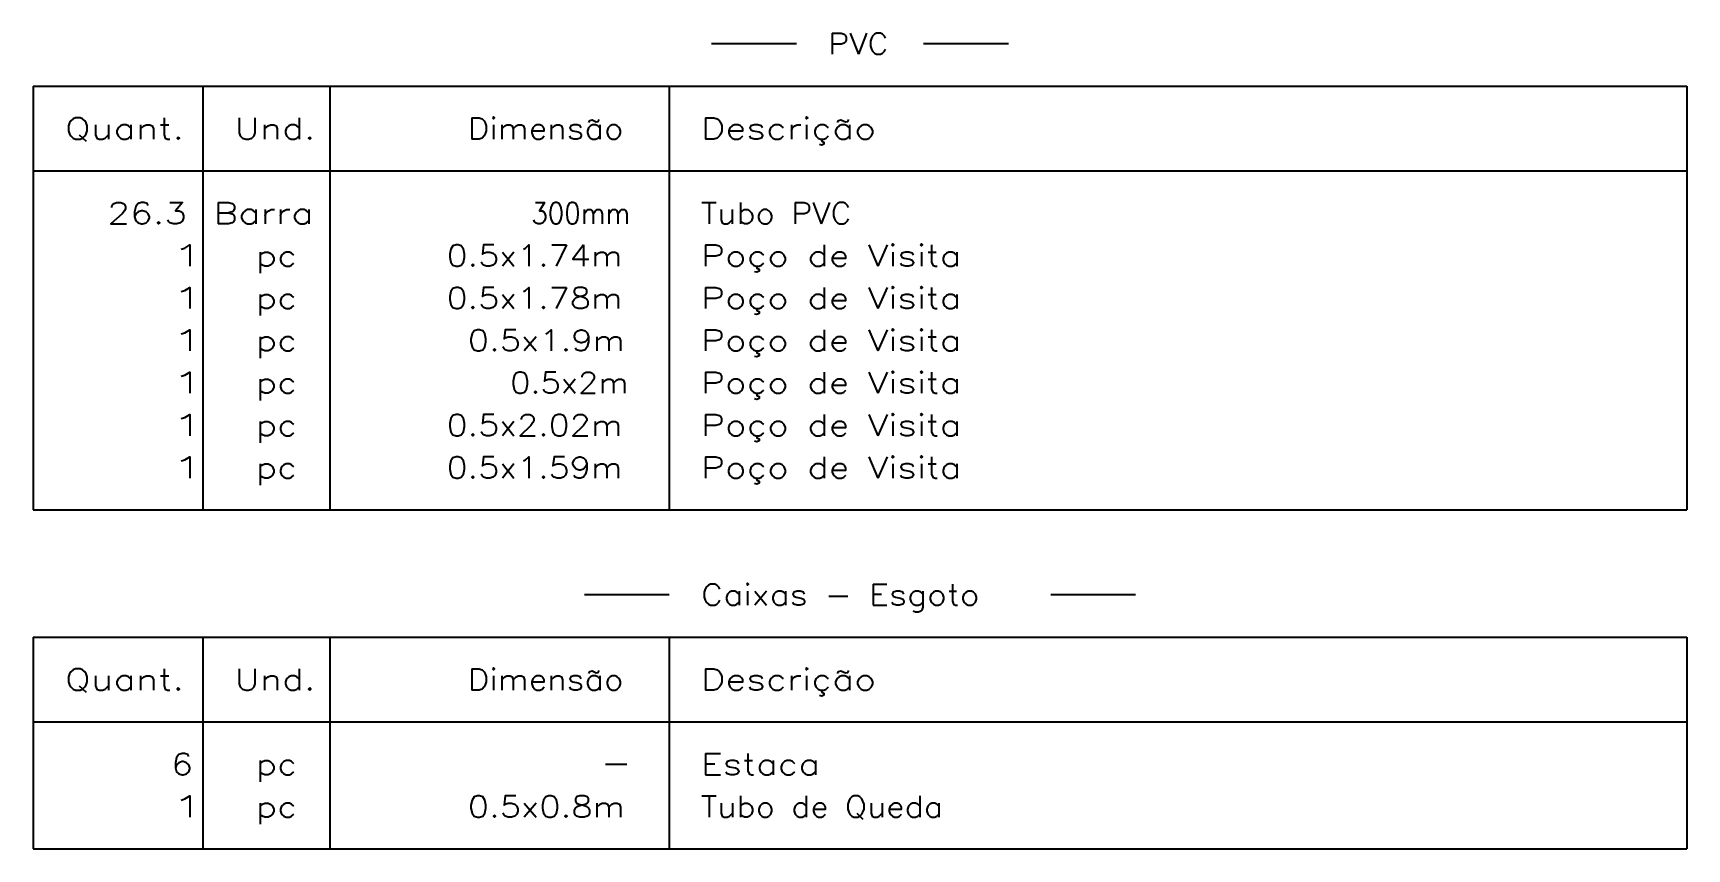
# Model space of a CAD drawing. Extents: x -44 to 14114764, y -20 to 289527804.
# Drawn here: x 359370.1 to 359448.1, y 7352687 to 7352725.5 of the extents above; entities that cross this region are included whole.
import ezdxf

# ---------------------------------------------------------------- set-up
doc = ezdxf.new("R2010")
doc.units = 0
doc.layers.add('LISTAGEM_LINHA', color=7, linetype='Continuous')
doc.layers.add('LISTAGEM_TEXTO', color=7, linetype='Continuous')
doc.styles.add('ROMANS', font='ROMANS.shx', dxfattribs={"height": 2})

msp = doc.modelspace()

# ---------------------------------------------------------------- texts
at = {"layer": 'LISTAGEM_TEXTO', "style": 'ROMANS'}
for s, width, p in [('PVC', 1.105263, (359407.577, 7352724.498)), ('Quant.', 1.298969, (359371.577, 7352720.498)), ('Und.', 1.272727, (359379.577, 7352720.498)), ('Dimensão', 1.135135, (359390.577, 7352720.498)), ('Descrição', 1.277027, (359401.577, 7352720.498)), ('26.3', 1.253731, (359373.577, 7352716.498)), ('Barra', 1.296296, (359378.577, 7352716.498)), ('300mm', 0.905172, (359393.577, 7352716.498)), ('Tubo PVC', 1.112583, (359401.577, 7352716.498)), ('1', 1.909091, (359376.577, 7352714.498)), ('pc', 1.235294, (359380.577, 7352714.498)), ('0.5x1.74m', 1.159509, (359389.577, 7352714.498)), ('Poço de Visita', 1.25641, (359401.577, 7352714.498)), ('1', 1.909091, (359376.577, 7352712.498)), ('0.5x1.78m', 1.159509, (359389.577, 7352712.498)), ('Poço de Visita', 1.25641, (359401.577, 7352712.498)), ('pc', 1.235294, (359380.577, 7352712.498)), ('1', 1.909091, (359376.577, 7352710.498)), ('pc', 1.235294, (359380.577, 7352710.498)), ('0.5x1.9m', 1.174825, (359390.577, 7352710.498)), ('Poço de Visita', 1.25641, (359401.577, 7352710.498)), ('1', 1.909091, (359376.577, 7352708.498)), ('0.5x2m', 1.115044, (359392.577, 7352708.498)), ('Poço de Visita', 1.25641, (359401.577, 7352708.498)), ('pc', 1.235294, (359380.577, 7352708.498)), ('1', 1.909091, (359376.577, 7352706.498)), ('pc', 1.235294, (359380.577, 7352706.498)), ('0.5x2.02m', 1.159509, (359389.577, 7352706.498)), ('Poço de Visita', 1.25641, (359401.577, 7352706.498)), ('Poço de Visita', 1.25641, (359401.577, 7352704.498)), ('1', 1.909091, (359376.577, 7352704.498)), ('pc', 1.235294, (359380.577, 7352704.498)), ('0.5x1.59m', 1.159509, (359389.577, 7352704.498)), ('Caixas - Esgoto', 1.162362, (359401.577, 7352698.498)), ('Quant.', 1.298969, (359371.577, 7352694.498)), ('Und.', 1.272727, (359379.577, 7352694.498)), ('Dimensão', 1.135135, (359390.577, 7352694.498)), ('Descrição', 1.277027, (359401.577, 7352694.498)), ('6', 1.235294, (359376.577, 7352690.498)), ('Estaca', 1.26, (359401.577, 7352690.498)), ('pc', 1.235294, (359380.577, 7352690.498)), ('1', 1.909091, (359376.577, 7352688.498)), ('pc', 1.235294, (359380.577, 7352688.498)), ('0.5x0.8m', 1.174825, (359390.577, 7352688.498)), ('Tubo de Queda', 1.114286, (359401.577, 7352688.498))]:
    msp.add_text(s, height=1, dxfattribs=dict(at, width=width)).set_placement(p)

# ---------------------------------------------------------------- linework, layer by layer
at = {"layer": 'LISTAGEM_LINHA'}
for p, q in [((359402.077, 7352724.998), (359406.077, 7352724.998)), ((359412.077, 7352724.998), (359416.077, 7352724.998)), ((359370.077, 7352722.998), (359448.077, 7352722.998)), ((359370.077, 7352722.998), (359370.077, 7352702.998)), ((359378.077, 7352722.998), (359378.077, 7352702.998)), ((359384.077, 7352722.998), (359384.077, 7352702.998)), ((359400.077, 7352722.998), (359400.077, 7352702.998)), ((359448.077, 7352722.998), (359448.077, 7352702.998)), ((359370.077, 7352718.998), (359448.077, 7352718.998)), ((359370.077, 7352702.998), (359448.077, 7352702.998)), ((359396.077, 7352698.998), (359400.077, 7352698.998)), ((359418.077, 7352698.998), (359422.077, 7352698.998)), ((359370.077, 7352696.998), (359448.077, 7352696.998)), ((359370.077, 7352696.998), (359370.077, 7352686.998)), ((359378.077, 7352696.998), (359378.077, 7352686.998)), ((359384.077, 7352696.998), (359384.077, 7352686.998)), ((359400.077, 7352696.998), (359400.077, 7352686.998)), ((359448.077, 7352696.998), (359448.077, 7352686.998)), ((359370.077, 7352692.998), (359448.077, 7352692.998)), ((359397.077, 7352690.998), (359398.077, 7352690.998)), ((359370.077, 7352686.998), (359448.077, 7352686.998))]:
    msp.add_line(p, q, dxfattribs=at)

msp.set_redraw_order([(e.dxf.handle, doc.entitydb.next_handle()) for e in msp.query("TEXT MTEXT ATTDEF DIMENSION ARC_DIMENSION")])  # texts and dimensions are drawn at this point

doc.saveas('drawing.dxf')
